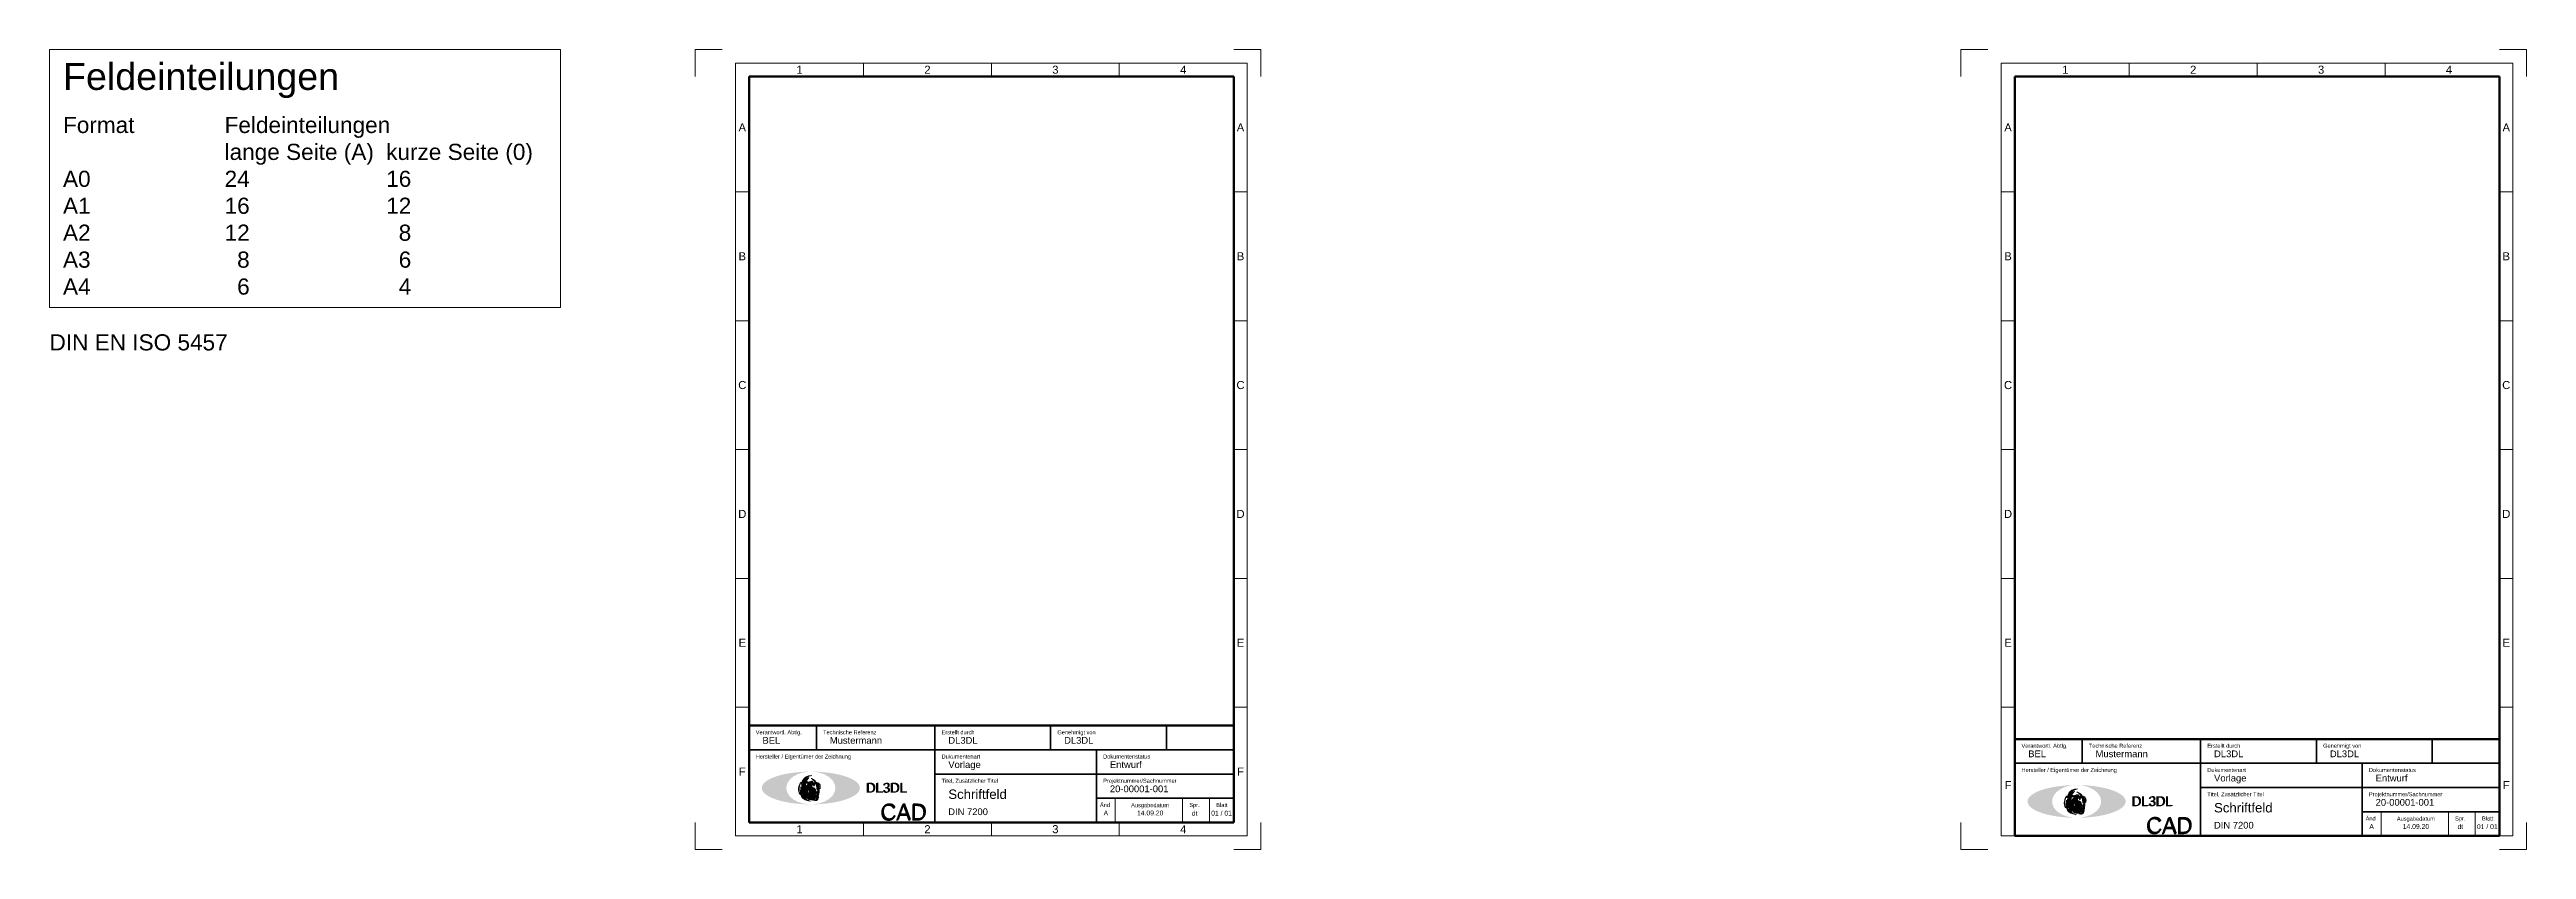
# Model space of a CAD drawing. Header units: millimetres. Extents: x 633 to 4785, y -1154 to 2521.
# Drawn here: x 633 to 1552, y -894 to -597 of the extents above; entities that cross this region are included whole.
import ezdxf
from ezdxf.enums import TextEntityAlignment as Align

# ---------------------------------------------------------------- set-up
doc = ezdxf.new("R2010")
doc.units = ezdxf.units.MM
doc.header["$LTSCALE"] = 5
doc.linetypes.add('AUSGEZOGEN', pattern=[0])
for name, color, linetype, lineweight, true_color in [('_Blattschnitt', 1, 'Continuous', 5, 0xff0000), ('_Legende', 7, 'Continuous', 5, 0x000000), ('_PK_0.18mm', 4, 'Continuous', 18, 0x00ffff), ('_PK_0.35mm', 4, 'Continuous', 35, 0x00ffff), ('_PK_0.70mm', 30, 'Continuous', 70, 0xff7f00), ('_PK_Text_ausgefüllt', 3, 'Continuous', 5, 0x00ff00), ('_PK_Text_Vorgabe', 1, 'Continuous', 5, 0xff0000), ('_Raster_0.18mm', 94, 'Continuous', 18, 0x008000), ('_Raster_1.00mm', 5, 'Continuous', 100, 0x0000ff), ('_Raster_Einteilung', 7, 'Continuous', 18, 0x000000), ('_Raster_txt', 7, 'Continuous', 5, 0x000000), ('pfoenix', 5, 'Continuous', 5, 0x0000ff)]:
    doc.layers.add(name, color=color, linetype=linetype, lineweight=lineweight, true_color=true_color)
for name, color, linetype, true_color in [('Logo', 5, 'Continuous', 0x0000ff), ('Logo Text', 1, 'Continuous', 0xff0000), ('Logo_a', 1, 'Continuous', 0xff0000), ('Logo_b', 30, 'Continuous', 0xff7f00), ('Logo_c', 12, 'Continuous', 0xaa0000)]:
    doc.layers.add(name, color=color, linetype=linetype, true_color=true_color)
doc.styles.add('textstyle1007', font='')
doc.styles.add('textstyle1008', font='')
doc.styles.add('textstyle1021', font='')
doc.styles.add('textstyle1022', font='')
doc.styles.add('textstyle1031', font='')
doc.styles.add('textstyle1032', font='')
doc.styles.add('textstyle1044', font='')
doc.styles.add('textstyle1045', font='')
doc.styles.add('textstyle1054', font='')
doc.styles.add('textstyle1055', font='')
doc.styles.add('textstyle1064', font='')
doc.styles.add('textstyle1065', font='')
doc.styles.add('textstyle1074', font='')
doc.styles.add('textstyle1075', font='')
doc.styles.add('textstyle1084', font='')
doc.styles.add('textstyle1085', font='')
doc.styles.add('textstyle1094', font='')
doc.styles.add('textstyle1095', font='')
doc.styles.add('textstyle242', font='')
doc.styles.add('textstyle244', font='')
doc.styles.add('textstyle246', font='')
doc.styles.add('textstyle248', font='')
doc.styles.add('textstyle250', font='')
doc.styles.add('textstyle252', font='')
doc.styles.add('textstyle254', font='')
doc.styles.add('textstyle256', font='')
doc.styles.add('textstyle258', font='')
doc.styles.add('textstyle260', font='')
doc.styles.add('textstyle262', font='')
doc.styles.add('textstyle264', font='')
doc.styles.add('textstyle344', font='')
doc.styles.add('textstyle345', font='')
doc.styles.add('textstyle347', font='')
doc.styles.add('textstyle348', font='')
doc.styles.add('textstyle350', font='')
doc.styles.add('textstyle351', font='')
doc.styles.add('textstyle353', font='')
doc.styles.add('textstyle354', font='')
doc.styles.add('textstyle356', font='')
doc.styles.add('textstyle358', font='')
doc.styles.add('textstyle360', font='')
doc.styles.add('textstyle362', font='')
doc.styles.add('textstyle389', font='')
doc.styles.add('textstyle390', font='')
doc.styles.add('textstyle392', font='')
doc.styles.add('textstyle393', font='')
doc.styles.add('textstyle395', font='')
doc.styles.add('textstyle396', font='')
doc.styles.add('textstyle398', font='')
doc.styles.add('textstyle399', font='')
doc.styles.add('textstyle401', font='')
doc.styles.add('textstyle402', font='')
doc.styles.add('textstyle404', font='')
doc.styles.add('textstyle405', font='')
doc.styles.add('textstyle406', font='')
doc.styles.add('textstyle407', font='')
doc.styles.add('textstyle409', font='')
doc.styles.add('textstyle410', font='')
doc.styles.add('textstyle412', font='')
doc.styles.add('textstyle413', font='')
doc.styles.add('textstyle415', font='')
doc.styles.add('textstyle416', font='')
doc.styles.add('textstyle418', font='')
doc.styles.add('textstyle419', font='')
doc.styles.add('textstyle421', font='')
doc.styles.add('textstyle422', font='')
doc.styles.add('textstyle602', font='')
doc.styles.add('textstyle625', font='')
doc.styles.add('textstyle627', font='')
doc.styles.add('textstyle629', font='')
doc.styles.add('textstyle631', font='')
doc.styles.add('textstyle633', font='')
doc.styles.add('textstyle635', font='')
doc.styles.add('textstyle637', font='')
doc.styles.add('textstyle642', font='')
doc.styles.add('textstyle655', font='')
doc.styles.add('textstyle656', font='')
doc.styles.add('textstyle665', font='')
doc.styles.add('textstyle666', font='')
doc.styles.add('textstyle781', font='')
doc.styles.add('textstyle782', font='')
doc.styles.add('textstyle803', font='')
doc.styles.add('textstyle804', font='')
doc.styles.add('textstyle815', font='')
doc.styles.add('textstyle816', font='')
doc.styles.add('textstyle826', font='')
doc.styles.add('textstyle827', font='')
doc.styles.add('textstyle839', font='')
doc.styles.add('textstyle840', font='')
doc.styles.add('textstyle847', font='')
doc.styles.add('textstyle848', font='')
doc.styles.add('textstyle859', font='')
doc.styles.add('textstyle860', font='')
doc.styles.add('textstyle871', font='')
doc.styles.add('textstyle872', font='')
doc.styles.add('textstyle883', font='')
doc.styles.add('textstyle884', font='')
doc.styles.add('textstyle889', font='')
doc.styles.add('textstyle890', font='')
doc.styles.add('textstyle899', font='')
doc.styles.add('textstyle900', font='')
doc.styles.add('textstyle909', font='')
doc.styles.add('textstyle910', font='')
doc.styles.add('textstyle919', font='')
doc.styles.add('textstyle920', font='')
doc.styles.add('textstyle929', font='')
doc.styles.add('textstyle930', font='')
doc.styles.add('textstyle939', font='')
doc.styles.add('textstyle940', font='')
doc.styles.add('textstyle953', font='')
doc.styles.add('textstyle954', font='')
doc.styles.add('textstyle973', font='')
doc.styles.add('textstyle974', font='')
doc.styles.add('textstyle986', font='')
doc.styles.add('textstyle987', font='')
doc.styles.add('textstyle997', font='')
doc.styles.add('textstyle998', font='')
doc.styles.get('textstyle1007').set_extended_font_data('Arial')
doc.styles.get('textstyle1008').set_extended_font_data('Arial')
doc.styles.get('textstyle1021').set_extended_font_data('URW Chancery L')
doc.styles.get('textstyle1022').set_extended_font_data('URW Chancery L')
doc.styles.get('textstyle1031').set_extended_font_data('URW Chancery L')
doc.styles.get('textstyle1032').set_extended_font_data('URW Chancery L')
doc.styles.get('textstyle1044').set_extended_font_data('Arial')
doc.styles.get('textstyle1045').set_extended_font_data('Arial')
doc.styles.get('textstyle1054').set_extended_font_data('Arial')
doc.styles.get('textstyle1055').set_extended_font_data('Arial')
doc.styles.get('textstyle1064').set_extended_font_data('Arial')
doc.styles.get('textstyle1065').set_extended_font_data('Arial')
doc.styles.get('textstyle1074').set_extended_font_data('Arial')
doc.styles.get('textstyle1075').set_extended_font_data('Arial')
doc.styles.get('textstyle1084').set_extended_font_data('Arial')
doc.styles.get('textstyle1085').set_extended_font_data('Arial')
doc.styles.get('textstyle1094').set_extended_font_data('Arial')
doc.styles.get('textstyle1095').set_extended_font_data('Arial')
doc.styles.get('textstyle242').set_extended_font_data('Arial')
doc.styles.get('textstyle244').set_extended_font_data('Arial')
doc.styles.get('textstyle246').set_extended_font_data('Arial')
doc.styles.get('textstyle248').set_extended_font_data('Arial')
doc.styles.get('textstyle250').set_extended_font_data('Arial')
doc.styles.get('textstyle252').set_extended_font_data('Arial')
doc.styles.get('textstyle254').set_extended_font_data('Arial')
doc.styles.get('textstyle256').set_extended_font_data('Arial')
doc.styles.get('textstyle258').set_extended_font_data('Arial')
doc.styles.get('textstyle260').set_extended_font_data('Arial')
doc.styles.get('textstyle262').set_extended_font_data('Arial')
doc.styles.get('textstyle264').set_extended_font_data('Arial')
doc.styles.get('textstyle344').set_extended_font_data('Arial')
doc.styles.get('textstyle345').set_extended_font_data('Arial')
doc.styles.get('textstyle347').set_extended_font_data('Arial')
doc.styles.get('textstyle348').set_extended_font_data('Arial')
doc.styles.get('textstyle350').set_extended_font_data('Arial')
doc.styles.get('textstyle351').set_extended_font_data('Arial')
doc.styles.get('textstyle353').set_extended_font_data('Arial')
doc.styles.get('textstyle354').set_extended_font_data('Arial')
doc.styles.get('textstyle356').set_extended_font_data('Arial')
doc.styles.get('textstyle358').set_extended_font_data('Arial')
doc.styles.get('textstyle360').set_extended_font_data('Arial')
doc.styles.get('textstyle362').set_extended_font_data('Arial')
doc.styles.get('textstyle389').set_extended_font_data('Arial')
doc.styles.get('textstyle390').set_extended_font_data('Arial')
doc.styles.get('textstyle392').set_extended_font_data('Arial')
doc.styles.get('textstyle393').set_extended_font_data('Arial')
doc.styles.get('textstyle395').set_extended_font_data('Arial')
doc.styles.get('textstyle396').set_extended_font_data('Arial')
doc.styles.get('textstyle398').set_extended_font_data('Arial')
doc.styles.get('textstyle399').set_extended_font_data('Arial')
doc.styles.get('textstyle401').set_extended_font_data('Arial')
doc.styles.get('textstyle402').set_extended_font_data('Arial')
doc.styles.get('textstyle404').set_extended_font_data('Arial')
doc.styles.get('textstyle405').set_extended_font_data('Arial')
doc.styles.get('textstyle406').set_extended_font_data('Arial')
doc.styles.get('textstyle407').set_extended_font_data('Arial')
doc.styles.get('textstyle409').set_extended_font_data('Arial')
doc.styles.get('textstyle410').set_extended_font_data('Arial')
doc.styles.get('textstyle412').set_extended_font_data('Arial')
doc.styles.get('textstyle413').set_extended_font_data('Arial')
doc.styles.get('textstyle415').set_extended_font_data('Arial')
doc.styles.get('textstyle416').set_extended_font_data('Arial')
doc.styles.get('textstyle418').set_extended_font_data('Arial')
doc.styles.get('textstyle419').set_extended_font_data('Arial')
doc.styles.get('textstyle421').set_extended_font_data('Arial')
doc.styles.get('textstyle422').set_extended_font_data('Arial')
doc.styles.get('textstyle602').set_extended_font_data('Arial')
doc.styles.get('textstyle625').set_extended_font_data('Arial')
doc.styles.get('textstyle627').set_extended_font_data('Arial')
doc.styles.get('textstyle629').set_extended_font_data('Arial')
doc.styles.get('textstyle631').set_extended_font_data('Arial')
doc.styles.get('textstyle633').set_extended_font_data('Arial')
doc.styles.get('textstyle635').set_extended_font_data('Arial')
doc.styles.get('textstyle637').set_extended_font_data('Arial')
doc.styles.get('textstyle642').set_extended_font_data('Arial')
doc.styles.get('textstyle655').set_extended_font_data('URW Chancery L')
doc.styles.get('textstyle656').set_extended_font_data('URW Chancery L')
doc.styles.get('textstyle665').set_extended_font_data('URW Chancery L')
doc.styles.get('textstyle666').set_extended_font_data('URW Chancery L')
doc.styles.get('textstyle781').set_extended_font_data('Arial')
doc.styles.get('textstyle782').set_extended_font_data('Arial')
doc.styles.get('textstyle803').set_extended_font_data('Arial')
doc.styles.get('textstyle804').set_extended_font_data('Arial')
doc.styles.get('textstyle815').set_extended_font_data('Arial')
doc.styles.get('textstyle816').set_extended_font_data('Arial')
doc.styles.get('textstyle826').set_extended_font_data('Arial')
doc.styles.get('textstyle827').set_extended_font_data('Arial')
doc.styles.get('textstyle839').set_extended_font_data('Arial')
doc.styles.get('textstyle840').set_extended_font_data('Arial')
doc.styles.get('textstyle847').set_extended_font_data('Arial')
doc.styles.get('textstyle848').set_extended_font_data('Arial')
doc.styles.get('textstyle859').set_extended_font_data('Arial')
doc.styles.get('textstyle860').set_extended_font_data('Arial')
doc.styles.get('textstyle871').set_extended_font_data('Arial')
doc.styles.get('textstyle872').set_extended_font_data('Arial')
doc.styles.get('textstyle883').set_extended_font_data('Arial')
doc.styles.get('textstyle884').set_extended_font_data('Arial')
doc.styles.get('textstyle889').set_extended_font_data('Arial')
doc.styles.get('textstyle890').set_extended_font_data('Arial')
doc.styles.get('textstyle899').set_extended_font_data('Arial')
doc.styles.get('textstyle900').set_extended_font_data('Arial')
doc.styles.get('textstyle909').set_extended_font_data('Arial')
doc.styles.get('textstyle910').set_extended_font_data('Arial')
doc.styles.get('textstyle919').set_extended_font_data('Arial')
doc.styles.get('textstyle920').set_extended_font_data('Arial')
doc.styles.get('textstyle929').set_extended_font_data('Arial')
doc.styles.get('textstyle930').set_extended_font_data('Arial')
doc.styles.get('textstyle939').set_extended_font_data('Arial')
doc.styles.get('textstyle940').set_extended_font_data('Arial')
doc.styles.get('textstyle953').set_extended_font_data('Arial')
doc.styles.get('textstyle954').set_extended_font_data('Arial')
doc.styles.get('textstyle973').set_extended_font_data('Arial')
doc.styles.get('textstyle974').set_extended_font_data('Arial')
doc.styles.get('textstyle986').set_extended_font_data('Arial')
doc.styles.get('textstyle987').set_extended_font_data('Arial')
doc.styles.get('textstyle997').set_extended_font_data('Arial')
doc.styles.get('textstyle998').set_extended_font_data('Arial')

msp = doc.modelspace()

# ---------------------------------------------------------------- texts
at = {"layer": '_Legende', "attachment_point": 1}
for s, insert, char_height, style in [('Feldeinteilungen', (637.64, -601.71), 10, 'textstyle602'), ('Format', (637.64, -621.71), 6, 'textstyle625'), ('Feldeinteilungen', (697.64, -621.71), 6, 'textstyle629'), ('lange Seite (A)', (697.64, -631.71), 6, 'textstyle242'), ('kurze Seite (0)', (757.64, -631.71), 6, 'textstyle244'), ('A0', (637.64, -641.71), 6, 'textstyle627'), ('24', (697.64, -641.71), 6, 'textstyle246'), ('16', (757.64, -641.71), 6, 'textstyle248'), ('A1', (637.64, -651.71), 6, 'textstyle631'), ('16', (697.64, -651.71), 6, 'textstyle250'), ('12', (757.64, -651.71), 6, 'textstyle252'), ('A2', (637.64, -661.71), 6, 'textstyle633'), ('12', (697.64, -661.71), 6, 'textstyle254'), ('  8', (757.64, -661.71), 6, 'textstyle256'), ('A3', (637.64, -671.71), 6, 'textstyle635'), ('  8', (697.64, -671.71), 6, 'textstyle258'), ('  6', (757.64, -671.71), 6, 'textstyle260'), ('DIN EN ISO 5457', (632.64, -702.43), 6, 'textstyle642')]:
    msp.add_mtext(s, dxfattribs=dict(at, insert=insert, char_height=char_height, style=style))
at = {"layer": '_Legende', "color": 1, "true_color": 0xff0000, "char_height": 6, "attachment_point": 1}
for s, insert, style in [('A4', (637.64, -681.71), 'textstyle637'), ('  6', (697.64, -681.71), 'textstyle262'), ('  4', (757.64, -681.71), 'textstyle264')]:
    msp.add_mtext(s, dxfattribs=dict(at, insert=insert, style=style))
at = {"layer": '_PK_Text_ausgefüllt', "linetype": 'AUSGEZOGEN', "lineweight": 5}
for s, height, style, p in [('BEL', 2.5, 'textstyle1064', (897.38, -853.21)), ('Mustermann', 2.5, 'textstyle1074', (922.38, -853.21)), ('DL3DL', 2.5, 'textstyle1044', (966.38, -853.21)), ('DL3DL', 2.5, 'textstyle1054', (1009.38, -853.21)), ('Vorlage', 2.5, 'textstyle1094', (966.38, -862.21)), ('Entwurf', 2.5, 'textstyle1084', (1026.38, -862.21)), ('BEL', 2.5, 'textstyle1065', (1367.38, -858.21)), ('Mustermann', 2.5, 'textstyle1075', (1392.38, -858.21)), ('DL3DL', 2.5, 'textstyle1045', (1436.38, -858.21)), ('DL3DL', 2.5, 'textstyle1055', (1479.38, -858.21)), ('Schriftfeld', 3.5, 'textstyle929', (966.38, -873.21)), ('20-00001-001', 2.5, 'textstyle919', (1026.38, -871.21)), ('Vorlage', 2.5, 'textstyle1095', (1436.38, -867.21)), ('Entwurf', 2.5, 'textstyle1085', (1496.38, -867.21)), ('DIN 7200', 2.5, 'textstyle939', (966.34, -879.71)), ('Schriftfeld', 3.5, 'textstyle930', (1436.38, -878.21)), ('20-00001-001', 2.5, 'textstyle920', (1496.38, -876.21)), ('DIN 7200', 2.5, 'textstyle940', (1436.34, -884.71))]:
    msp.add_text(s, height=height, dxfattribs=dict(at, style=style)).set_placement(p, align=Align.MIDDLE_LEFT)
for s, style, p in [('A', 'textstyle909', (1024.89, -880.2)), ('14.09.20', 'textstyle899', (1041.34, -880.17)), ('dt', 'textstyle889', (1057.84, -880.23)), ('01 / 01', 'textstyle1007', (1067.84, -880.23)), ('A', 'textstyle910', (1494.89, -885.2)), ('14.09.20', 'textstyle900', (1511.34, -885.17)), ('dt', 'textstyle890', (1527.84, -885.23)), ('01 / 01', 'textstyle1008', (1537.84, -885.23))]:
    msp.add_text(s, height=1.8, dxfattribs=dict(at, style=style)).set_placement(p, align=Align.MIDDLE_CENTER)
at = {"layer": '_PK_Text_Vorgabe', "linetype": 'AUSGEZOGEN', "lineweight": 5}
for s, style, p in [('Verantwortl. Abtlg.', 'textstyle997', (894.88, -850.21)), ('Technische Referenz', 'textstyle986', (919.88, -850.21)), ('Erstellt durch', 'textstyle973', (963.88, -850.21)), ('Genehmigt von', 'textstyle826', (1006.88, -850.21)), ('Verantwortl. Abtlg.', 'textstyle998', (1364.88, -855.21)), ('Technische Referenz', 'textstyle987', (1389.88, -855.21)), ('Erstellt durch', 'textstyle974', (1433.88, -855.21)), ('Genehmigt von', 'textstyle827', (1476.88, -855.21)), ('Hersteller / Eigentümer der Zeichnung', 'textstyle839', (894.88, -859.21)), ('Dukumentenart', 'textstyle953', (963.88, -859.21)), ('Dokumentenstatus', 'textstyle815', (1023.88, -859.21)), ('Hersteller / Eigentümer der Zeichnung', 'textstyle840', (1364.88, -864.21)), ('Dukumentenart', 'textstyle954', (1433.88, -864.21)), ('Dokumentenstatus', 'textstyle816', (1493.88, -864.21)), ('Titel, Zusätzlicher Titel', 'textstyle803', (963.88, -868.21)), ('Projektnummer/Sachnummer', 'textstyle883', (1023.88, -868.21)), ('Titel, Zusätzlicher Titel', 'textstyle804', (1433.88, -873.21)), ('Projektnummer/Sachnummer', 'textstyle884', (1493.88, -873.21)), ('Änd', 'textstyle871', (1022.67, -877.2)), ('Ausgabedatum', 'textstyle859', (1034.26, -877.28)), ('Spr.', 'textstyle847', (1055.88, -877.21)), ('Blatt', 'textstyle781', (1065.88, -877.21)), ('Änd', 'textstyle872', (1492.67, -882.2)), ('Ausgabedatum', 'textstyle860', (1504.26, -882.28)), ('Spr.', 'textstyle848', (1525.88, -882.21)), ('Blatt', 'textstyle782', (1535.88, -882.21))]:
    msp.add_text(s, height=1.5, dxfattribs=dict(at, style=style)).set_placement(p, align=Align.MIDDLE_LEFT)
at = {"layer": '_Raster_txt', "char_height": 3, "attachment_point": 5}
for s, insert, style in [('1', (911.13, -604.21), 'textstyle344'), ('2', (958.63, -604.21), 'textstyle347'), ('3', (1006.13, -604.21), 'textstyle350'), ('4', (1053.63, -604.21), 'textstyle353'), ('1', (1381.13, -604.21), 'textstyle345'), ('2', (1428.63, -604.21), 'textstyle348'), ('3', (1476.13, -604.21), 'textstyle351'), ('4', (1523.63, -604.21), 'textstyle354'), ('A', (889.88, -625.63), 'textstyle389'), ('A', (1074.88, -625.63), 'textstyle406'), ('A', (1359.88, -625.63), 'textstyle390'), ('A', (1544.88, -625.63), 'textstyle407'), ('B', (889.88, -673.46), 'textstyle392'), ('B', (1074.88, -673.46), 'textstyle409'), ('B', (1359.88, -673.46), 'textstyle393'), ('B', (1544.88, -673.46), 'textstyle410'), ('C', (889.88, -721.3), 'textstyle395'), ('C', (1074.88, -721.3), 'textstyle412'), ('C', (1359.88, -721.3), 'textstyle396'), ('C', (1544.88, -721.3), 'textstyle413'), ('D', (889.88, -769.13), 'textstyle398'), ('D', (1074.88, -769.13), 'textstyle415'), ('D', (1359.88, -769.13), 'textstyle399'), ('D', (1544.88, -769.13), 'textstyle416'), ('E', (889.88, -816.96), 'textstyle401'), ('E', (1074.88, -816.96), 'textstyle418'), ('E', (1359.88, -816.96), 'textstyle402'), ('E', (1544.88, -816.96), 'textstyle419'), ('F', (889.88, -864.8), 'textstyle404'), ('F', (1074.88, -864.8), 'textstyle421'), ('F', (1359.88, -869.8), 'textstyle405'), ('F', (1544.88, -869.8), 'textstyle422'), ('1', (911.13, -886.21), 'textstyle356'), ('2', (958.63, -886.21), 'textstyle358'), ('3', (1006.13, -886.21), 'textstyle360'), ('4', (1053.63, -886.21), 'textstyle362')]:
    msp.add_mtext(s, dxfattribs=dict(at, insert=insert, style=style))
at = {"layer": 'Logo', "attachment_point": 5}
for s, insert, char_height, style in [('DL3DL\\P', (943.25, -870.89), 3.641, 'textstyle655'), ('CAD\\P', (949.63, -880.05), 6.069, 'textstyle1021'), ('DL3DL\\P', (1413.25, -875.89), 3.641, 'textstyle656'), ('CAD\\P', (1419.63, -885.05), 6.069, 'textstyle1022')]:
    msp.add_mtext(s, dxfattribs=dict(at, insert=insert, char_height=char_height, style=style))
at = {"layer": 'Logo Text', "attachment_point": 5}
for s, insert, char_height, style in [('DL3DL\\P', (943.61, -870.78), 3.641, 'textstyle665'), ('CAD\\P', (949.91, -879.72), 6.069, 'textstyle1031'), ('DL3DL\\P', (1413.61, -875.78), 3.641, 'textstyle666'), ('CAD\\P', (1419.91, -884.72), 6.069, 'textstyle1032')]:
    msp.add_mtext(s, dxfattribs=dict(at, insert=insert, char_height=char_height, style=style))

# ---------------------------------------------------------------- hatches: boundary and pattern name
at = {"layer": 'Logo_a'}
h = msp.add_hatch(color=256, dxfattribs=at)
edge = h.paths.add_edge_path()
edge.add_ellipse((915.34, -870.89), major_axis=(15.17, 0), ratio=0.4, start_angle=0, end_angle=360)
edge = h.paths.add_edge_path()
edge.add_ellipse((915.34, -870.89), major_axis=(12.14, 0), ratio=0.5, start_angle=0, end_angle=360)
h = msp.add_hatch(color=256, dxfattribs=at)
edge = h.paths.add_edge_path()
edge.add_ellipse((1385.34, -875.89), major_axis=(15.17, 0), ratio=0.4, start_angle=0, end_angle=360)
edge = h.paths.add_edge_path()
edge.add_ellipse((1385.34, -875.89), major_axis=(12.14, 0), ratio=0.5, start_angle=0, end_angle=360)
at = {"layer": 'Logo_b'}
h = msp.add_hatch(color=256, dxfattribs=at)
edge = h.paths.add_edge_path()
edge.add_ellipse((915.34, -870.89), major_axis=(12.14, 0), ratio=0.5, start_angle=0, end_angle=360)
edge = h.paths.add_edge_path()
edge.add_ellipse((915.34, -870.89), major_axis=(9.1, 0), ratio=0.666667, start_angle=0, end_angle=360)
h = msp.add_hatch(color=256, dxfattribs=at)
edge = h.paths.add_edge_path()
edge.add_ellipse((1385.34, -875.89), major_axis=(12.14, 0), ratio=0.5, start_angle=0, end_angle=360)
edge = h.paths.add_edge_path()
edge.add_ellipse((1385.34, -875.89), major_axis=(9.1, 0), ratio=0.666667, start_angle=0, end_angle=360)
at = {"layer": 'Logo_c'}
h = msp.add_hatch(color=256, dxfattribs=at)
edge = h.paths.add_edge_path()
edge.add_ellipse((915.34, -870.89), major_axis=(15.17, 0), ratio=0.4, start_angle=0, end_angle=360)
edge = h.paths.add_edge_path()
edge.add_ellipse((915.34, -870.89), major_axis=(18.21, 0), ratio=0.333333, start_angle=0, end_angle=360)
h = msp.add_hatch(color=256, dxfattribs=at)
edge = h.paths.add_edge_path()
edge.add_ellipse((1385.34, -875.89), major_axis=(15.17, 0), ratio=0.4, start_angle=0, end_angle=360)
edge = h.paths.add_edge_path()
edge.add_ellipse((1385.34, -875.89), major_axis=(18.21, 0), ratio=0.333333, start_angle=0, end_angle=360)
at = {"layer": 'pfoenix'}
h = msp.add_hatch(color=256, dxfattribs=at)
edge = h.paths.add_edge_path()
edge.add_spline(control_points=[(911.79, -868.79), (910.11, -870.39), (910.92, -873.07), (911.28, -873.25)], knot_values=[0, 0, 0, 0, 1, 1, 1, 1], degree=3, periodic=0)
edge.add_spline(control_points=[(911.28, -873.25), (911.17, -873.16), (910.36, -870.47), (911.79, -868.79)], knot_values=[0, 0, 0, 0, 1, 1, 1, 1], degree=3, periodic=0)
h = msp.add_hatch(color=256, dxfattribs=at)
edge = h.paths.add_edge_path()
edge.add_spline(control_points=[(914.07, -871.69), (914.49, -871.95), (914.19, -872.45), (914.19, -872.45), (914.19, -872.45), (914.3, -872.7), (914.96, -872.71), (914.86, -872.1), (914.73, -871.69), (914.19, -871.14), (913.75, -870.78), (913.59, -870.29), (913.91, -869.78), (914.44, -869.44), (914.53, -869.3), (914.46, -869.12), (914.16, -869.13), (913.89, -869.2), (913.67, -869.08), (913.72, -868.71), (914.07, -868.53), (914.08, -868.52), (914.08, -868.53), (913.98, -868.69), (913.83, -868.81), (913.96, -868.92), (914.36, -868.81), (914.83, -868.55), (915.68, -868.37), (915.99, -868.41), (916.03, -868.49), (916.07, -868.76), (915.97, -868.99), (916.39, -868.94), (916.68, -869.07), (916.92, -869.32), (916.86, -869.72), (916.58, -870.07), (916.47, -870.16), (916.47, -870.16), (916.44, -869.95), (916.37, -869.73), (916.12, -869.68), (915.78, -869.74), (915.62, -870.07), (915.64, -870.49), (915.95, -870.62), (916.57, -870.83), (916.86, -871.21)], knot_values=[0, 0, 0, 0, 1, 2, 3, 4, 5, 6, 7, 8, 9, 10, 11, 12, 13, 14, 15, 16, 17, 18, 19, 20, 21, 22, 23, 24, 25, 26, 27, 28, 29, 30, 31, 32, 33, 34, 35, 36, 37, 38, 39, 40, 41, 42, 43, 44, 45, 46, 46, 46, 46], degree=3, periodic=0)
edge.add_spline(control_points=[(916.86, -871.21), (917.14, -871.7), (917.34, -872.39), (917.23, -873.05), (916.99, -873.65), (916.77, -874.02), (916.77, -874.02), (917.49, -873.58), (917.69, -872.84), (917.68, -872.28), (917.61, -872.12), (917.82, -872.5), (917.85, -873.17), (917.71, -873.59), (917.13, -874.67), (916.52, -875.07), (915.83, -875.26), (915, -875.27), (914.48, -875.01), (914.48, -875.01), (914.48, -875.01)], knot_values=[0, 0, 0, 0, 1, 2, 3, 4, 5, 6, 7, 8, 9, 10, 11, 12, 13, 14, 15, 16, 17, 18, 18, 18, 18], degree=3, periodic=0)
edge.add_spline(control_points=[(914.48, -875.01), (914.48, -875.01), (914.42, -875.05), (910.36, -870.39), (914.56, -867.03)], knot_values=[0, 0, 0, 0, 1, 2, 2, 2, 2], degree=3, periodic=0)
edge.add_spline(control_points=[(914.56, -867.03), (912.72, -869.43), (914.07, -871.69), (914.07, -871.69), (914.07, -871.69), (914.07, -871.69), (914.07, -871.69)], knot_values=[0, 0, 0, 0, 1, 2, 3, 4, 4, 4, 4], degree=3, periodic=0)
h = msp.add_hatch(color=256, dxfattribs=at)
edge = h.paths.add_edge_path()
edge.add_spline(control_points=[(913.94, -866.96), (911.86, -871.01), (913.8, -875.23), (913.79, -875.25), (913.79, -875.25), (910.78, -870.95), (913.94, -866.96), (913.94, -866.96), (913.94, -866.96)], knot_values=[0, 0, 0, 0, 1, 2, 3, 4, 5, 6, 6, 6, 6], degree=3, periodic=0)
h = msp.add_hatch(color=256, dxfattribs=at)
edge = h.paths.add_edge_path()
edge.add_spline(control_points=[(911.59, -870.47), (911.69, -874.44), (915.15, -875.81), (915.15, -875.81), (915.15, -875.81), (911.27, -874.85), (911.62, -870.52), (911.62, -870.52), (911.59, -870.47)], knot_values=[0, 0, 0, 0, 1, 2, 3, 4, 5, 6, 6, 6, 6], degree=3, periodic=0)
h = msp.add_hatch(color=256, dxfattribs=at)
edge = h.paths.add_edge_path()
edge.add_spline(control_points=[(915.64, -866.2), (912.85, -866.88), (911.83, -869.55), (911.83, -869.55)], knot_values=[0, 0, 0, 0, 1, 1, 1, 1], degree=3, periodic=0)
edge.add_spline(control_points=[(911.83, -869.55), (911.86, -869.35), (912.24, -866.21), (915.64, -866.2)], knot_values=[0, 0, 0, 0, 1, 1, 1, 1], degree=3, periodic=0)
h = msp.add_hatch(color=256, dxfattribs=at)
edge = h.paths.add_edge_path()
edge.add_spline(control_points=[(917.49, -870.18), (917.55, -870.52), (917.59, -870.79), (917.62, -871.21), (917.63, -871.54), (917.62, -871.54), (917.62, -871.54), (917.77, -871.09), (917.77, -870.57), (917.66, -869.63), (917.36, -868.77), (917.11, -868.35), (916.4, -867.77), (915.45, -867.35), (915.45, -867.35), (915.45, -867.35)], knot_values=[0, 0, 0, 0, 1, 2, 3, 4, 5, 6, 7, 8, 9, 10, 11, 12, 13, 13, 13, 13], degree=3, periodic=0)
edge.add_spline(control_points=[(915.45, -867.35), (916.02, -867.64), (916.34, -867.97), (916.68, -868.4), (917.02, -868.85), (917.35, -869.57), (917.49, -870.18)], knot_values=[0, 0, 0, 0, 1, 2, 3, 4, 4, 4, 4], degree=3, periodic=0)
h = msp.add_hatch(color=256, dxfattribs=at)
edge = h.paths.add_edge_path()
edge.add_spline(control_points=[(918.4, -872.44), (918.37, -872.97), (918.21, -873.69), (917.98, -874.09), (917.48, -874.56), (917.2, -874.83), (917.19, -874.83), (917.4, -874.47), (917.68, -874.02), (917.84, -873.59), (917.85, -873.17), (917.66, -872.21)], knot_values=[0, 0, 0, 0, 1, 2, 3, 4, 5, 6, 7, 8, 9, 9, 9, 9], degree=3, periodic=0)
edge.add_spline(control_points=[(917.66, -872.21), (917.93, -872.07), (917.98, -871.78), (918.01, -870.89), (917.96, -870.1), (917.94, -869.67), (917.67, -868.81), (917.5, -868.7), (917.98, -869.31), (918.13, -869.73), (918.3, -870.32), (918.38, -870.9), (918.42, -871.7), (918.4, -872.44)], knot_values=[0, 0, 0, 0, 1, 2, 3, 4, 5, 6, 7, 8, 9, 10, 11, 11, 11, 11], degree=3, periodic=0)
h = msp.add_hatch(color=256, dxfattribs=at)
edge = h.paths.add_edge_path()
edge.add_spline(control_points=[(918.77, -871.23), (918.76, -870.67), (918.69, -870.31), (918.6, -869.89), (918.43, -869.55), (918.06, -869.02), (918.06, -869.02), (918.06, -869.02)], knot_values=[0, 0, 0, 0, 1, 2, 3, 4, 5, 5, 5, 5], degree=3, periodic=0)
edge.add_spline(control_points=[(918.06, -869.02), (918.94, -869.45), (918.77, -871.23), (918.77, -871.23), (918.77, -871.23)], knot_values=[0, 0, 0, 0, 1, 2, 2, 2, 2], degree=3, periodic=0)
h = msp.add_hatch(color=256, dxfattribs=at)
edge = h.paths.add_edge_path()
edge.add_spline(control_points=[(1384.07, -876.69), (1384.49, -876.95), (1384.19, -877.45), (1384.19, -877.45), (1384.19, -877.45), (1384.3, -877.7), (1384.96, -877.71), (1384.86, -877.1), (1384.73, -876.69), (1384.19, -876.14), (1383.75, -875.78), (1383.59, -875.29), (1383.91, -874.78), (1384.44, -874.44), (1384.53, -874.3), (1384.46, -874.12), (1384.16, -874.13), (1383.89, -874.2), (1383.67, -874.08), (1383.72, -873.71), (1384.07, -873.53), (1384.08, -873.52), (1384.08, -873.53), (1383.98, -873.69), (1383.83, -873.81), (1383.96, -873.92), (1384.36, -873.81), (1384.83, -873.55), (1385.68, -873.37), (1385.99, -873.41), (1386.03, -873.49), (1386.07, -873.76), (1385.97, -873.99), (1386.39, -873.94), (1386.68, -874.07), (1386.92, -874.32), (1386.86, -874.72), (1386.58, -875.07), (1386.47, -875.16), (1386.47, -875.16), (1386.44, -874.95), (1386.37, -874.73), (1386.12, -874.68), (1385.78, -874.74), (1385.62, -875.07), (1385.64, -875.49), (1385.95, -875.62), (1386.57, -875.83), (1386.86, -876.21)], knot_values=[0, 0, 0, 0, 1, 2, 3, 4, 5, 6, 7, 8, 9, 10, 11, 12, 13, 14, 15, 16, 17, 18, 19, 20, 21, 22, 23, 24, 25, 26, 27, 28, 29, 30, 31, 32, 33, 34, 35, 36, 37, 38, 39, 40, 41, 42, 43, 44, 45, 46, 46, 46, 46], degree=3, periodic=0)
edge.add_spline(control_points=[(1386.86, -876.21), (1387.14, -876.7), (1387.34, -877.39), (1387.23, -878.05), (1386.99, -878.65), (1386.77, -879.02), (1386.77, -879.02), (1387.49, -878.58), (1387.69, -877.84), (1387.68, -877.28), (1387.61, -877.12), (1387.82, -877.5), (1387.85, -878.17), (1387.71, -878.59), (1387.13, -879.67), (1386.52, -880.07), (1385.83, -880.26), (1385, -880.27), (1384.48, -880.01), (1384.48, -880.01), (1384.48, -880.01)], knot_values=[0, 0, 0, 0, 1, 2, 3, 4, 5, 6, 7, 8, 9, 10, 11, 12, 13, 14, 15, 16, 17, 18, 18, 18, 18], degree=3, periodic=0)
edge.add_spline(control_points=[(1384.48, -880.01), (1384.48, -880.01), (1384.42, -880.05), (1380.36, -875.39), (1384.56, -872.03)], knot_values=[0, 0, 0, 0, 1, 2, 2, 2, 2], degree=3, periodic=0)
edge.add_spline(control_points=[(1384.56, -872.03), (1382.72, -874.43), (1384.07, -876.69), (1384.07, -876.69), (1384.07, -876.69), (1384.07, -876.69), (1384.07, -876.69)], knot_values=[0, 0, 0, 0, 1, 2, 3, 4, 4, 4, 4], degree=3, periodic=0)
h = msp.add_hatch(color=256, dxfattribs=at)
edge = h.paths.add_edge_path()
edge.add_spline(control_points=[(1383.94, -871.96), (1381.86, -876.01), (1383.8, -880.23), (1383.79, -880.25), (1383.79, -880.25), (1380.78, -875.95), (1383.94, -871.96), (1383.94, -871.96), (1383.94, -871.96)], knot_values=[0, 0, 0, 0, 1, 2, 3, 4, 5, 6, 6, 6, 6], degree=3, periodic=0)
h = msp.add_hatch(color=256, dxfattribs=at)
edge = h.paths.add_edge_path()
edge.add_spline(control_points=[(1385.64, -871.2), (1382.85, -871.88), (1381.83, -874.55), (1381.83, -874.55)], knot_values=[0, 0, 0, 0, 1, 1, 1, 1], degree=3, periodic=0)
edge.add_spline(control_points=[(1381.83, -874.55), (1381.86, -874.35), (1382.24, -871.21), (1385.64, -871.2)], knot_values=[0, 0, 0, 0, 1, 1, 1, 1], degree=3, periodic=0)
h = msp.add_hatch(color=256, dxfattribs=at)
edge = h.paths.add_edge_path()
edge.add_spline(control_points=[(1387.49, -875.18), (1387.55, -875.52), (1387.59, -875.79), (1387.62, -876.21), (1387.63, -876.54), (1387.62, -876.54), (1387.62, -876.54), (1387.77, -876.09), (1387.77, -875.57), (1387.66, -874.63), (1387.36, -873.77), (1387.11, -873.35), (1386.4, -872.77), (1385.45, -872.35), (1385.45, -872.35), (1385.45, -872.35)], knot_values=[0, 0, 0, 0, 1, 2, 3, 4, 5, 6, 7, 8, 9, 10, 11, 12, 13, 13, 13, 13], degree=3, periodic=0)
edge.add_spline(control_points=[(1385.45, -872.35), (1386.02, -872.64), (1386.34, -872.97), (1386.68, -873.4), (1387.02, -873.85), (1387.35, -874.57), (1387.49, -875.18)], knot_values=[0, 0, 0, 0, 1, 2, 3, 4, 4, 4, 4], degree=3, periodic=0)
h = msp.add_hatch(color=256, dxfattribs=at)
edge = h.paths.add_edge_path()
edge.add_spline(control_points=[(1388.4, -877.44), (1388.37, -877.97), (1388.21, -878.69), (1387.98, -879.09), (1387.48, -879.56), (1387.2, -879.83), (1387.19, -879.83), (1387.4, -879.47), (1387.68, -879.02), (1387.84, -878.59), (1387.85, -878.17), (1387.66, -877.21)], knot_values=[0, 0, 0, 0, 1, 2, 3, 4, 5, 6, 7, 8, 9, 9, 9, 9], degree=3, periodic=0)
edge.add_spline(control_points=[(1387.66, -877.21), (1387.93, -877.07), (1387.98, -876.78), (1388.01, -875.89), (1387.96, -875.1), (1387.94, -874.67), (1387.67, -873.81), (1387.5, -873.7), (1387.98, -874.31), (1388.13, -874.73), (1388.3, -875.32), (1388.38, -875.9), (1388.42, -876.7), (1388.4, -877.44)], knot_values=[0, 0, 0, 0, 1, 2, 3, 4, 5, 6, 7, 8, 9, 10, 11, 11, 11, 11], degree=3, periodic=0)
h = msp.add_hatch(color=256, dxfattribs=at)
edge = h.paths.add_edge_path()
edge.add_spline(control_points=[(916.25, -875.44), (916.62, -875.59), (917.25, -875.6), (917.59, -875.51), (917.9, -875.16), (918.09, -874.69), (918.12, -874.33), (918.15, -874.17), (918.15, -874.17), (918.15, -874.17), (918.03, -874.49), (917.93, -874.6), (917.68, -874.91), (917.41, -875.09), (917.15, -875.2), (916.76, -875.32), (916.38, -875.35), (916.25, -875.35), (916.11, -875.34), (916.11, -875.35), (916.11, -875.35), (916.19, -875.41), (916.25, -875.44), (916.25, -875.44), (916.25, -875.44)], knot_values=[0, 0, 0, 0, 1, 2, 3, 4, 5, 6, 7, 8, 9, 10, 11, 12, 13, 14, 15, 16, 17, 18, 19, 20, 21, 22, 22, 22, 22], degree=3, periodic=0)
h = msp.add_hatch(color=256, dxfattribs=at)
edge = h.paths.add_edge_path()
edge.add_spline(control_points=[(1381.79, -873.79), (1380.11, -875.39), (1380.92, -878.07), (1381.28, -878.25)], knot_values=[0, 0, 0, 0, 1, 1, 1, 1], degree=3, periodic=0)
edge.add_spline(control_points=[(1381.28, -878.25), (1381.17, -878.16), (1380.36, -875.47), (1381.79, -873.79)], knot_values=[0, 0, 0, 0, 1, 1, 1, 1], degree=3, periodic=0)
h = msp.add_hatch(color=256, dxfattribs=at)
edge = h.paths.add_edge_path()
edge.add_spline(control_points=[(1381.59, -875.47), (1381.69, -879.44), (1385.15, -880.81), (1385.15, -880.81), (1385.15, -880.81), (1381.27, -879.85), (1381.62, -875.52), (1381.62, -875.52), (1381.59, -875.47)], knot_values=[0, 0, 0, 0, 1, 2, 3, 4, 5, 6, 6, 6, 6], degree=3, periodic=0)
h = msp.add_hatch(color=256, dxfattribs=at)
edge = h.paths.add_edge_path()
edge.add_spline(control_points=[(1386.25, -880.44), (1386.62, -880.59), (1387.25, -880.6), (1387.59, -880.51), (1387.9, -880.16), (1388.09, -879.69), (1388.12, -879.33), (1388.15, -879.17), (1388.15, -879.17), (1388.15, -879.17), (1388.03, -879.49), (1387.93, -879.6), (1387.68, -879.91), (1387.41, -880.09), (1387.15, -880.2), (1386.76, -880.32), (1386.38, -880.35), (1386.25, -880.35), (1386.11, -880.34), (1386.11, -880.35), (1386.11, -880.35), (1386.19, -880.41), (1386.25, -880.44), (1386.25, -880.44), (1386.25, -880.44)], knot_values=[0, 0, 0, 0, 1, 2, 3, 4, 5, 6, 7, 8, 9, 10, 11, 12, 13, 14, 15, 16, 17, 18, 19, 20, 21, 22, 22, 22, 22], degree=3, periodic=0)
h = msp.add_hatch(color=256, dxfattribs=at)
edge = h.paths.add_edge_path()
edge.add_spline(control_points=[(1388.77, -876.23), (1388.76, -875.67), (1388.69, -875.31), (1388.6, -874.89), (1388.43, -874.55), (1388.06, -874.02), (1388.06, -874.02), (1388.06, -874.02)], knot_values=[0, 0, 0, 0, 1, 2, 3, 4, 5, 5, 5, 5], degree=3, periodic=0)
edge.add_spline(control_points=[(1388.06, -874.02), (1388.94, -874.45), (1388.77, -876.23), (1388.77, -876.23), (1388.77, -876.23)], knot_values=[0, 0, 0, 0, 1, 2, 2, 2, 2], degree=3, periodic=0)

# ---------------------------------------------------------------- linework, layer by layer
at = {"layer": '_Blattschnitt'}
for p, q in [((882.38, -596.71), (872.38, -596.71)), ((872.38, -596.71), (872.38, -606.71)), ((1082.38, -596.71), (1072.38, -596.71)), ((1082.38, -606.71), (1082.38, -596.71)), ((1352.38, -596.71), (1342.38, -596.71)), ((1342.38, -596.71), (1342.38, -606.71)), ((1552.38, -596.71), (1542.38, -596.71)), ((1552.38, -606.71), (1552.38, -596.71)), ((872.38, -883.71), (872.38, -893.71)), ((1082.38, -893.71), (1082.38, -883.71)), ((1342.38, -883.71), (1342.38, -893.71)), ((1552.38, -893.71), (1552.38, -883.71)), ((872.38, -893.71), (882.38, -893.71)), ((1072.38, -893.71), (1082.38, -893.71)), ((1342.38, -893.71), (1352.38, -893.71)), ((1542.38, -893.71), (1552.38, -893.71))]:
    msp.add_line(p, q, dxfattribs=at)
at = {"layer": '_Legende'}
for p, q in [((637.64, -596.71), (632.64, -596.71)), ((632.64, -596.71), (822.38, -596.71)), ((632.64, -692.43), (632.64, -596.71)), ((822.38, -596.71), (822.38, -692.43)), ((822.38, -692.43), (632.64, -692.43))]:
    msp.add_line(p, q, dxfattribs=at)
at = {"layer": '_PK_0.18mm', "linetype": 'AUSGEZOGEN', "lineweight": 18}
for p, q in [((1028.38, -883.71), (1028.38, -874.71)), ((1053.38, -883.71), (1053.38, -874.71)), ((1063.38, -883.71), (1063.38, -874.71)), ((1498.38, -888.71), (1498.38, -879.71)), ((1523.38, -888.71), (1523.38, -879.71)), ((1533.38, -888.71), (1533.38, -879.71))]:
    msp.add_line(p, q, dxfattribs=at)
at = {"layer": '_PK_0.35mm', "linetype": 'AUSGEZOGEN'}
for p, q in [((917.38, -856.71), (917.38, -847.71)), ((961.38, -883.71), (961.38, -847.71)), ((1004.38, -856.71), (1004.38, -847.71)), ((1047.38, -856.71), (1047.38, -847.71)), ((1387.38, -861.71), (1387.38, -852.71)), ((1431.38, -888.71), (1431.38, -852.71)), ((1474.38, -861.71), (1474.38, -852.71)), ((1517.38, -861.71), (1517.38, -852.71)), ((892.38, -856.71), (1072.38, -856.71)), ((1021.38, -883.71), (1021.38, -856.71)), ((1362.38, -861.71), (1542.38, -861.71)), ((1491.38, -888.71), (1491.38, -861.71)), ((961.38, -865.71), (1072.38, -865.71)), ((1431.38, -870.71), (1542.38, -870.71)), ((1021.38, -874.71), (1072.38, -874.71)), ((1491.38, -879.71), (1542.38, -879.71))]:
    msp.add_line(p, q, dxfattribs=at)
at = {"layer": '_PK_0.70mm', "linetype": 'AUSGEZOGEN', "lineweight": 70}
for p, q in [((892.38, -847.71), (1072.38, -847.71)), ((892.38, -883.71), (892.38, -847.71)), ((1072.38, -883.71), (1072.38, -847.71)), ((1362.38, -852.71), (1542.38, -852.71)), ((1362.38, -888.71), (1362.38, -852.71)), ((1542.38, -888.71), (1542.38, -852.71)), ((892.38, -883.71), (1072.38, -883.71)), ((1362.38, -888.71), (1542.38, -888.71))]:
    msp.add_line(p, q, dxfattribs=at)
at = {"layer": '_Raster_0.18mm', "linetype": 'AUSGEZOGEN', "lineweight": 18}
for p, q in [((1077.38, -601.71), (887.38, -601.71)), ((887.38, -601.71), (887.38, -888.71)), ((1077.38, -888.71), (1077.38, -601.71)), ((1547.38, -601.71), (1357.38, -601.71)), ((1357.38, -601.71), (1357.38, -888.71)), ((1547.38, -888.71), (1547.38, -601.71)), ((887.38, -888.71), (1077.38, -888.71)), ((1357.38, -888.71), (1362.38, -888.71)), ((1542.38, -888.71), (1547.38, -888.71))]:
    msp.add_line(p, q, dxfattribs=at)
at = {"layer": '_Raster_1.00mm', "linetype": 'AUSGEZOGEN', "lineweight": 100}
for p, q in [((1072.38, -606.71), (892.38, -606.71)), ((892.38, -606.71), (892.38, -847.71)), ((1072.38, -847.71), (1072.38, -606.71)), ((1542.38, -606.71), (1362.38, -606.71)), ((1362.38, -606.71), (1362.38, -852.71)), ((1542.38, -852.71), (1542.38, -606.71))]:
    msp.add_line(p, q, dxfattribs=at)
at = {"layer": '_Raster_Einteilung'}
for p, q in [((934.88, -601.71), (934.88, -606.71)), ((982.38, -601.71), (982.38, -606.71)), ((1029.88, -601.71), (1029.88, -606.71)), ((1404.88, -601.71), (1404.88, -606.71)), ((1452.38, -601.71), (1452.38, -606.71)), ((1499.88, -601.71), (1499.88, -606.71)), ((887.38, -649.55), (892.38, -649.55)), ((1072.38, -649.55), (1077.38, -649.55)), ((1357.38, -649.55), (1362.38, -649.55)), ((1542.38, -649.55), (1547.38, -649.55)), ((887.38, -697.38), (892.38, -697.38)), ((1072.38, -697.38), (1077.38, -697.38)), ((1357.38, -697.38), (1362.38, -697.38)), ((1542.38, -697.38), (1547.38, -697.38)), ((887.38, -745.21), (892.38, -745.21)), ((1072.38, -745.21), (1077.38, -745.21)), ((1357.38, -745.21), (1362.38, -745.21)), ((1542.38, -745.21), (1547.38, -745.21)), ((887.38, -793.05), (892.38, -793.05)), ((1072.38, -793.05), (1077.38, -793.05)), ((1357.38, -793.05), (1362.38, -793.05)), ((1542.38, -793.05), (1547.38, -793.05)), ((887.38, -840.88), (892.38, -840.88)), ((1072.38, -840.88), (1077.38, -840.88)), ((1357.38, -840.88), (1362.38, -840.88)), ((1542.38, -840.88), (1547.38, -840.88)), ((934.88, -883.71), (934.88, -888.71)), ((982.38, -883.71), (982.38, -888.71)), ((1029.88, -883.71), (1029.88, -888.71))]:
    msp.add_line(p, q, dxfattribs=at)
at = {"layer": 'pfoenix'}
for points in [[(911.79, -868.79), (910.11, -870.39), (910.92, -873.07), (911.28, -873.25)], [(914.56, -867.03), (910.36, -870.39), (914.42, -875.05), (914.48, -875.01), (914.48, -875.01)], [(911.79, -868.79), (910.36, -870.47), (911.17, -873.16), (911.28, -873.25)], [(911.59, -870.47), (911.69, -874.44), (915.15, -875.81), (915.15, -875.81), (915.15, -875.81), (911.27, -874.85), (911.62, -870.52), (911.62, -870.52), (911.59, -870.47)], [(913.94, -866.96), (911.86, -871.01), (913.8, -875.23), (913.79, -875.25), (913.79, -875.25), (910.78, -870.95), (913.94, -866.96), (913.94, -866.96), (913.94, -866.96)], [(915.64, -866.2), (912.24, -866.21), (911.86, -869.35), (911.83, -869.55)], [(915.64, -866.2), (912.85, -866.88), (911.83, -869.55), (911.83, -869.55)], [(914.56, -867.03), (912.72, -869.43), (914.07, -871.69), (914.07, -871.69), (914.07, -871.69), (914.07, -871.69), (914.07, -871.69)], [(914.07, -871.69), (914.49, -871.95), (914.19, -872.45), (914.19, -872.45), (914.19, -872.45), (914.3, -872.7), (914.96, -872.71), (914.86, -872.1), (914.73, -871.69), (914.19, -871.14), (913.75, -870.78), (913.59, -870.29), (913.91, -869.78), (914.44, -869.44), (914.53, -869.3), (914.46, -869.12), (914.16, -869.13), (913.89, -869.2), (913.67, -869.08), (913.72, -868.71), (914.07, -868.53), (914.08, -868.52), (914.08, -868.53), (913.98, -868.69), (913.83, -868.81), (913.96, -868.92), (914.36, -868.81), (914.83, -868.55), (915.68, -868.37), (915.99, -868.41), (916.03, -868.49), (916.07, -868.76), (915.97, -868.99), (916.39, -868.94), (916.68, -869.07), (916.92, -869.32), (916.86, -869.72), (916.58, -870.07), (916.47, -870.16), (916.47, -870.16), (916.44, -869.95), (916.37, -869.73), (916.12, -869.68), (915.78, -869.74), (915.62, -870.07), (915.64, -870.49), (915.95, -870.62), (916.57, -870.83), (916.86, -871.21)], [(916.86, -871.21), (917.14, -871.7), (917.34, -872.39), (917.23, -873.05), (916.99, -873.65), (916.77, -874.02), (916.77, -874.02), (917.49, -873.58), (917.69, -872.84), (917.68, -872.28), (917.61, -872.12), (917.82, -872.5), (917.85, -873.17), (917.71, -873.59), (917.13, -874.67), (916.52, -875.07), (915.83, -875.26), (915, -875.27), (914.48, -875.01), (914.48, -875.01), (914.48, -875.01)], [(915.45, -867.35), (916.02, -867.64), (916.34, -867.97), (916.68, -868.4), (917.02, -868.85), (917.35, -869.57), (917.49, -870.18)], [(917.49, -870.18), (917.55, -870.52), (917.59, -870.79), (917.62, -871.21), (917.63, -871.54), (917.62, -871.54), (917.62, -871.54), (917.77, -871.09), (917.77, -870.57), (917.66, -869.63), (917.36, -868.77), (917.11, -868.35), (916.4, -867.77), (915.45, -867.35), (915.45, -867.35), (915.45, -867.35)], [(918.4, -872.44), (918.37, -872.97), (918.21, -873.69), (917.98, -874.09), (917.48, -874.56), (917.2, -874.83), (917.19, -874.83), (917.4, -874.47), (917.68, -874.02), (917.84, -873.59), (917.85, -873.17), (917.66, -872.21)], [(917.66, -872.21), (917.93, -872.07), (917.98, -871.78), (918.01, -870.89), (917.96, -870.1), (917.94, -869.67), (917.67, -868.81), (917.5, -868.7), (917.98, -869.31), (918.13, -869.73), (918.3, -870.32), (918.38, -870.9), (918.42, -871.7), (918.4, -872.44)], [(918.06, -869.02), (918.94, -869.45), (918.77, -871.23), (918.77, -871.23), (918.77, -871.23)], [(918.77, -871.23), (918.76, -870.67), (918.69, -870.31), (918.6, -869.89), (918.43, -869.55), (918.06, -869.02), (918.06, -869.02), (918.06, -869.02)], [(1384.56, -872.03), (1380.36, -875.39), (1384.42, -880.05), (1384.48, -880.01), (1384.48, -880.01)], [(1383.94, -871.96), (1381.86, -876.01), (1383.8, -880.23), (1383.79, -880.25), (1383.79, -880.25), (1380.78, -875.95), (1383.94, -871.96), (1383.94, -871.96), (1383.94, -871.96)], [(1385.64, -871.2), (1382.24, -871.21), (1381.86, -874.35), (1381.83, -874.55)], [(1385.64, -871.2), (1382.85, -871.88), (1381.83, -874.55), (1381.83, -874.55)], [(1384.56, -872.03), (1382.72, -874.43), (1384.07, -876.69), (1384.07, -876.69), (1384.07, -876.69), (1384.07, -876.69), (1384.07, -876.69)], [(1384.07, -876.69), (1384.49, -876.95), (1384.19, -877.45), (1384.19, -877.45), (1384.19, -877.45), (1384.3, -877.7), (1384.96, -877.71), (1384.86, -877.1), (1384.73, -876.69), (1384.19, -876.14), (1383.75, -875.78), (1383.59, -875.29), (1383.91, -874.78), (1384.44, -874.44), (1384.53, -874.3), (1384.46, -874.12), (1384.16, -874.13), (1383.89, -874.2), (1383.67, -874.08), (1383.72, -873.71), (1384.07, -873.53), (1384.08, -873.52), (1384.08, -873.53), (1383.98, -873.69), (1383.83, -873.81), (1383.96, -873.92), (1384.36, -873.81), (1384.83, -873.55), (1385.68, -873.37), (1385.99, -873.41), (1386.03, -873.49), (1386.07, -873.76), (1385.97, -873.99), (1386.39, -873.94), (1386.68, -874.07), (1386.92, -874.32), (1386.86, -874.72), (1386.58, -875.07), (1386.47, -875.16), (1386.47, -875.16), (1386.44, -874.95), (1386.37, -874.73), (1386.12, -874.68), (1385.78, -874.74), (1385.62, -875.07), (1385.64, -875.49), (1385.95, -875.62), (1386.57, -875.83), (1386.86, -876.21)], [(1385.45, -872.35), (1386.02, -872.64), (1386.34, -872.97), (1386.68, -873.4), (1387.02, -873.85), (1387.35, -874.57), (1387.49, -875.18)], [(1387.49, -875.18), (1387.55, -875.52), (1387.59, -875.79), (1387.62, -876.21), (1387.63, -876.54), (1387.62, -876.54), (1387.62, -876.54), (1387.77, -876.09), (1387.77, -875.57), (1387.66, -874.63), (1387.36, -873.77), (1387.11, -873.35), (1386.4, -872.77), (1385.45, -872.35), (1385.45, -872.35), (1385.45, -872.35)], [(1387.66, -877.21), (1387.93, -877.07), (1387.98, -876.78), (1388.01, -875.89), (1387.96, -875.1), (1387.94, -874.67), (1387.67, -873.81), (1387.5, -873.7), (1387.98, -874.31), (1388.13, -874.73), (1388.3, -875.32), (1388.38, -875.9), (1388.42, -876.7), (1388.4, -877.44)], [(916.25, -875.44), (916.62, -875.59), (917.25, -875.6), (917.59, -875.51), (917.9, -875.16), (918.09, -874.69), (918.12, -874.33), (918.15, -874.17), (918.15, -874.17), (918.15, -874.17), (918.03, -874.49), (917.93, -874.6), (917.68, -874.91), (917.41, -875.09), (917.15, -875.2), (916.76, -875.32), (916.38, -875.35), (916.25, -875.35), (916.11, -875.34), (916.11, -875.35), (916.11, -875.35), (916.19, -875.41), (916.25, -875.44), (916.25, -875.44), (916.25, -875.44)], [(1381.79, -873.79), (1380.11, -875.39), (1380.92, -878.07), (1381.28, -878.25)], [(1381.79, -873.79), (1380.36, -875.47), (1381.17, -878.16), (1381.28, -878.25)], [(1381.59, -875.47), (1381.69, -879.44), (1385.15, -880.81), (1385.15, -880.81), (1385.15, -880.81), (1381.27, -879.85), (1381.62, -875.52), (1381.62, -875.52), (1381.59, -875.47)], [(1386.86, -876.21), (1387.14, -876.7), (1387.34, -877.39), (1387.23, -878.05), (1386.99, -878.65), (1386.77, -879.02), (1386.77, -879.02), (1387.49, -878.58), (1387.69, -877.84), (1387.68, -877.28), (1387.61, -877.12), (1387.82, -877.5), (1387.85, -878.17), (1387.71, -878.59), (1387.13, -879.67), (1386.52, -880.07), (1385.83, -880.26), (1385, -880.27), (1384.48, -880.01), (1384.48, -880.01), (1384.48, -880.01)], [(1386.25, -880.44), (1386.62, -880.59), (1387.25, -880.6), (1387.59, -880.51), (1387.9, -880.16), (1388.09, -879.69), (1388.12, -879.33), (1388.15, -879.17), (1388.15, -879.17), (1388.15, -879.17), (1388.03, -879.49), (1387.93, -879.6), (1387.68, -879.91), (1387.41, -880.09), (1387.15, -880.2), (1386.76, -880.32), (1386.38, -880.35), (1386.25, -880.35), (1386.11, -880.34), (1386.11, -880.35), (1386.11, -880.35), (1386.19, -880.41), (1386.25, -880.44), (1386.25, -880.44), (1386.25, -880.44)], [(1388.4, -877.44), (1388.37, -877.97), (1388.21, -878.69), (1387.98, -879.09), (1387.48, -879.56), (1387.2, -879.83), (1387.19, -879.83), (1387.4, -879.47), (1387.68, -879.02), (1387.84, -878.59), (1387.85, -878.17), (1387.66, -877.21)], [(1388.06, -874.02), (1388.94, -874.45), (1388.77, -876.23), (1388.77, -876.23), (1388.77, -876.23)], [(1388.77, -876.23), (1388.76, -875.67), (1388.69, -875.31), (1388.6, -874.89), (1388.43, -874.55), (1388.06, -874.02), (1388.06, -874.02), (1388.06, -874.02)]]:
    msp.add_open_spline(points, degree=3, dxfattribs=at)

msp.set_redraw_order([(e.dxf.handle, doc.entitydb.next_handle()) for e in msp.query("TEXT MTEXT ATTDEF DIMENSION ARC_DIMENSION")])  # texts and dimensions are drawn at this point

doc.saveas('drawing.dxf')
